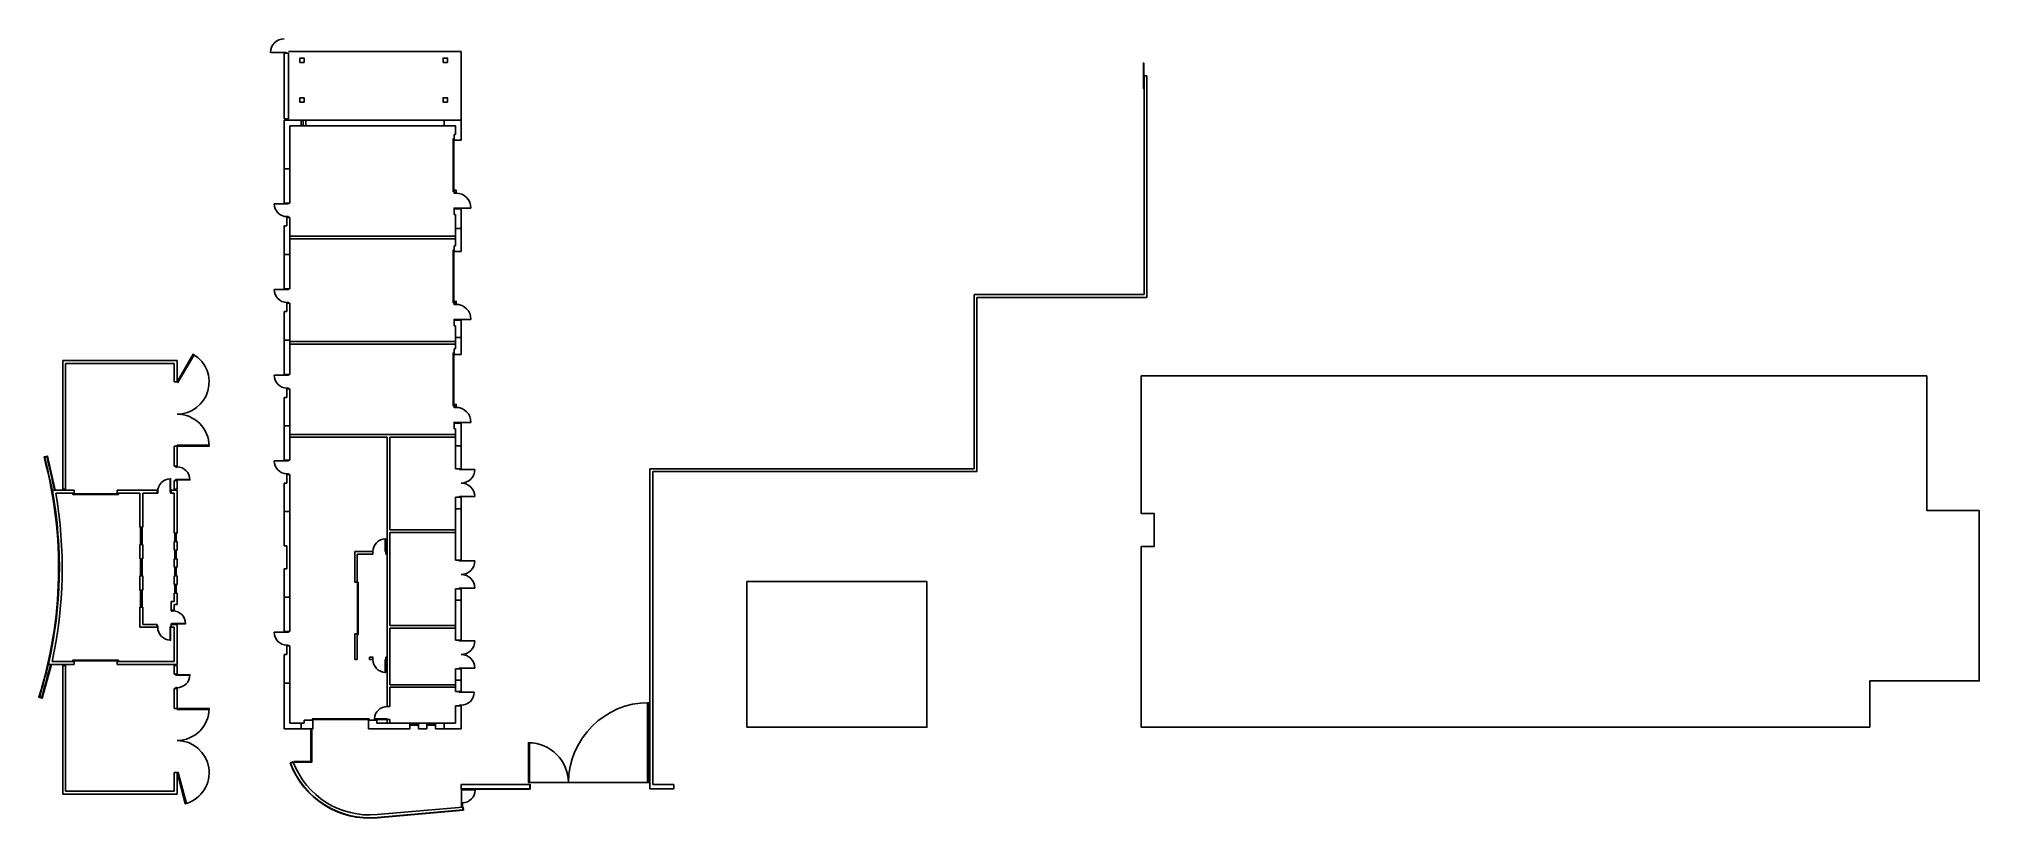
# Model space of a CAD drawing. Header units: inches. Extents: x -3087 to 2347, y -254 to 3466.
# Drawn here: x -3087 to 2347, y -254 to 1928 of the extents above; entities that cross this region are included whole.
import ezdxf

# ---------------------------------------------------------------- set-up
doc = ezdxf.new("R2010")
doc.units = ezdxf.units.IN
doc.header["$LTSCALE"] = 10
doc.header["$MEASUREMENT"] = 0
doc.linetypes.add('HIDDEN2', pattern=[0.1875, 0.125, -0.0625])
for name, color, linetype in [('A-DOOR', 2, 'CONTINUOUS'), ('A-GLAZ', 1, 'CONTINUOUS'), ('A-GLAZ-SILL', 2, 'CONTINUOUS'), ('A-SITE', 3, 'CONTINUOUS'), ('A-WALL', 5, 'CONTINUOUS')]:
    doc.layers.add(name, color=color, linetype=linetype)

msp = doc.modelspace()

# ---------------------------------------------------------------- linework, layer by layer
at = {"layer": 'A-DOOR', "ltscale": 0.5}
msp.add_line((-2400, 1890), (-2438, 1890), dxfattribs=at)
at = {"layer": 'A-DOOR', "linetype": 'Continuous', "ltscale": 0.5}
for p, q in [((-2392, 1466), (-2428, 1466)), ((-1919, 1454), (-1877, 1454)), ((-2392, 1226), (-2428, 1226)), ((-1919, 1142.4), (-1877, 1142.4)), ((-2392, 986), (-2428, 986)), ((-1919, 854), (-1877, 854)), ((-2392, 746), (-2428, 746)), ((-1904, 722), (-1866, 722)), ((-1904, 646), (-1866, 646)), ((-1904, 466), (-1866, 466)), ((-1904, 390), (-1866, 390)), ((-2392, 266), (-2428, 266)), ((-1904, 242), (-1866, 242)), ((-1904, 166), (-1866, 166)), ((-1904, 98), (-1868, 98))]:
    msp.add_line(p, q, dxfattribs=at)
at = {"layer": 'A-DOOR'}
for p, q in [((-2117.1, 492), (-2117.1, 528)), ((-2115.3, 528), (-2117.1, 528)), ((-2115.3, 492), (-2117.1, 492)), ((-2115.3, 492), (-2115.3, 528)), ((-2115.3, 189.5), (-2117.1, 189.5)), ((-2117.1, 189.5), (-2117.1, 153.5)), ((-2115.3, 189.5), (-2115.3, 153.5)), ((-2115.3, 153.5), (-2117.1, 153.5)), ((-2111.3, 24), (-2147.3, 24)), ((-2147.3, 22.2), (-2147.3, 24)), ((-2111.3, 22.2), (-2147.3, 22.2)), ((-2111.3, 22.2), (-2111.3, 24))]:
    msp.add_line(p, q, dxfattribs=at)
at = {"layer": 'A-DOOR', "linetype": 'Continuous'}
for p, q in [((-2324.8, -96), (-2324.8, -6.1)), ((-2322.8, -6.1), (-2322.8, -98)), ((-2370.8, -96), (-2324.8, -96)), ((-2322.8, -98), (-2370.8, -98)), ((-1713, -154.5), (-1382.2, -154.5)), ((-1903, -211.1), (-1903, -175.1)), ((-1903, -211.1), (-1903, -222.3)), ((-1901, -175.1), (-1865, -175.1)), ((-1901, -211.1), (-1901, -222.3))]:
    msp.add_line(p, q, dxfattribs=at)
at = {"layer": 'A-DOOR', "ltscale": 0.5}
msp.add_lwpolyline([(-2400, 1888), (-2395, 1888), (-2395, 1890), (-2400, 1890)], close=True, dxfattribs=at)
at = {"layer": 'A-DOOR', "linetype": 'Continuous'}
for points in [[(7, 1788.5), (7, 1860.2), (6, 1860.2), (6, 1788.5)], [(-2652.4, 1043.4), (-2697.4, 965.5), (-2700, 967), (-2655, 1044.9)], [(-2610, 790), (-2700, 790), (-2700, 787), (-2610, 787)], [(-1382.2, 69), (-1382.2, -154.5), (-1379.2, -154.5), (-1379.2, 69)], [(-2610, 50), (-2700, 50), (-2700, 53), (-2610, 53)], [(-2324.8, -6.1), (-2322.8, -6.1), (-2322.8, -4.1), (-2324.8, -4.1)], [(-2324.8, -52), (-2322.8, -52), (-2322.8, -50), (-2324.8, -50)], [(-1713, -43.3), (-1713, -154.5), (-1716, -154.5), (-1716, -43.3)], [(-2372.8, -98), (-2370.8, -98), (-2370.8, -96), (-2372.8, -96)], [(-2324.8, -98), (-2322.8, -98), (-2322.8, -96), (-2324.8, -96)], [(-2673.8, -213.2), (-2697.1, -126.2), (-2700, -127), (-2676.7, -213.9)], [(-1903, -175.1), (-1901, -175.1), (-1901, -173.1), (-1903, -173.1)], [(-1903, -213.1), (-1901, -213.1), (-1901, -211.1), (-1903, -211.1)], [(-1903, -222.3), (-1901, -222.3), (-1901, -220.3), (-1903, -220.3)]]:
    msp.add_lwpolyline(points, close=True, dxfattribs=at)
at = {"layer": 'A-DOOR', "linetype": 'Continuous', "ltscale": 0.5}
for points in [[(-1925, 1647.8), (-1925, 1500.8), (-1927, 1500.8), (-1927, 1647.8)], [(-2392, 1468), (-2392, 1466), (-2388, 1466), (-2388, 1468)], [(-1919, 1496), (-1919, 1498), (-1924, 1498), (-1924, 1496)], [(-2392, 1430), (-2392, 1428), (-2388, 1428), (-2388, 1430)], [(-1919, 1452), (-1919, 1454), (-1924, 1454), (-1924, 1452)], [(-1925, 1335.8), (-1925, 1189.2), (-1927, 1189.2), (-1927, 1335.8)], [(-2392, 1228), (-2392, 1226), (-2388, 1226), (-2388, 1228)], [(-2392, 1190), (-2392, 1188), (-2388, 1188), (-2388, 1190)], [(-1919, 1184.4), (-1919, 1186.4), (-1924, 1186.4), (-1924, 1184.4)], [(-1919, 1140.4), (-1919, 1142.4), (-1924, 1142.4), (-1924, 1140.4)], [(-1925, 1047.8), (-1925, 900.8), (-1927, 900.8), (-1927, 1047.8)], [(-2392, 988), (-2392, 986), (-2388, 986), (-2388, 988)], [(-2392, 950), (-2392, 948), (-2388, 948), (-2388, 950)], [(-1919, 896), (-1919, 898), (-1924, 898), (-1924, 896)], [(-1919, 852), (-1919, 854), (-1924, 854), (-1924, 852)], [(-2392, 748), (-2392, 746), (-2388, 746), (-2388, 748)], [(-2392, 710), (-2392, 708), (-2388, 708), (-2388, 710)], [(-1904, 722), (-1904, 724), (-1909, 724), (-1909, 722)], [(-1904, 644), (-1904, 646), (-1909, 646), (-1909, 644)], [(-1904, 466), (-1904, 468), (-1909, 468), (-1909, 466)], [(-1904, 388), (-1904, 390), (-1909, 390), (-1909, 388)], [(-2392, 268), (-2392, 266), (-2388, 266), (-2388, 268)], [(-2392, 230), (-2392, 228), (-2388, 228), (-2388, 230)], [(-1904, 242), (-1904, 244), (-1909, 244), (-1909, 242)], [(-1904, 164), (-1904, 166), (-1909, 166), (-1909, 164)], [(-1904, 98), (-1904, 100), (-1909, 100), (-1909, 98)], [(-1904, 60), (-1904, 62), (-1909, 62), (-1909, 60)], [(-2162.3, 21.6), (-2320.9, 21.6), (-2320.9, 23.6), (-2162.3, 23.6)]]:
    msp.add_lwpolyline(points, close=True, dxfattribs=at)
at = {"layer": 'A-DOOR', "linetype": 'Continuous', "lineweight": -3}
for points in [[(-2704, 729), (-2704, 731), (-2700, 731), (-2700, 729)], [(-2703, 729), (-2703, 728.4), (-2701, 728.4), (-2701, 729)], [(-2754, 656), (-2756, 656), (-2756, 660), (-2754, 660)], [(-2754, 657), (-2753.4, 657), (-2753.4, 659), (-2754, 659)], [(-2718, 660), (-2719, 660), (-2719, 696), (-2718, 696)], [(-2718, 657), (-2718.6, 657), (-2718.6, 659), (-2718, 659)], [(-2718, 656), (-2716, 656), (-2716, 660), (-2718, 660)], [(-2704, 693), (-2704, 691), (-2700, 691), (-2700, 693)], [(-2703, 693), (-2703, 693.6), (-2701, 693.6), (-2701, 693)], [(-2700, 693), (-2700, 694), (-2664, 694), (-2664, 693)], [(-2716, 326), (-2716, 328), (-2712, 328), (-2712, 326)], [(-2754, 284), (-2756, 284), (-2756, 280), (-2754, 280)], [(-2754, 283), (-2753.4, 283), (-2753.4, 281), (-2754, 281)], [(-2718, 280), (-2719, 280), (-2719, 244), (-2718, 244)], [(-2718, 283), (-2718.6, 283), (-2718.6, 281), (-2718, 281)], [(-2718, 284), (-2716, 284), (-2716, 280), (-2718, 280)], [(-2716, 290), (-2716, 288), (-2712, 288), (-2712, 290)], [(-2715, 326), (-2715, 325.4), (-2713, 325.4), (-2713, 326)], [(-2715, 290), (-2715, 290.6), (-2713, 290.6), (-2713, 290)], [(-2712, 290), (-2712, 291), (-2676, 291), (-2676, 290)], [(-2704, 147), (-2704, 149), (-2700, 149), (-2700, 147)], [(-2704, 111), (-2704, 109), (-2700, 109), (-2700, 111)], [(-2703, 147), (-2703, 146.4), (-2701, 146.4), (-2701, 147)], [(-2703, 111), (-2703, 111.6), (-2701, 111.6), (-2701, 111)], [(-2700, 147), (-2700, 146), (-2664, 146), (-2664, 147)]]:
    msp.add_lwpolyline(points, close=True, dxfattribs=at)
at = {"layer": 'A-DOOR'}
for points in [[(-2864, 654), (-2864, 652), (-2992, 652), (-2992, 654)], [(-2192.4, 406.6), (-2192.4, 259.6), (-2194.4, 259.6), (-2194.4, 406.6)], [(-2864, 186), (-2864, 188), (-2992, 188), (-2992, 186)]]:
    msp.add_lwpolyline(points, close=True, dxfattribs=at)
at = {"layer": 'A-DOOR', "ltscale": 0.5}
msp.add_arc((-2400, 1890), 38, 90, 180, dxfattribs=at)
at = {"layer": 'A-DOOR', "linetype": 'Continuous', "ltscale": 0.5}
for centre, radius, start, end in [((-1919, 1454), 42, 0, 90), ((-2392, 1466), 36, 180, 270), ((-2392, 1226), 36, 180, 270), ((-1919, 1142.4), 42, 0, 90), ((-2392, 986), 36, 180, 270), ((-1919, 854), 42, 0, 90), ((-2392, 746), 36, 180, 270), ((-1904, 722), 38, 270, 0), ((-1904, 646), 38, 0, 90), ((-1904, 466), 38, 270, 0), ((-1904, 390), 38, 0, 90), ((-2392, 266), 36, 180, 270), ((-1904, 242), 38, 270, 0), ((-1904, 166), 38, 0, 90), ((-1904, 98), 36, 270, 0)]:
    msp.add_arc(centre, radius, start, end, dxfattribs=at)
at = {"layer": 'A-DOOR', "linetype": 'Continuous', "lineweight": -3, "extrusion": (0, 0, -1)}
for centre, start, end in [((2700, 693), 90, 180), ((2718, 660), 0, 90), ((2712, 290), 90, 180)]:
    msp.add_arc(centre, 36, start, end, dxfattribs=at)
at = {"layer": 'A-DOOR', "linetype": 'Continuous', "lineweight": -3}
for centre, start, end in [((-2718, 280), 180, 270), ((-2700, 147), 270, 0)]:
    msp.add_arc(centre, 36, start, end, dxfattribs=at)
at = {"layer": 'A-DOOR', "linetype": 'Continuous'}
for centre, radius, start, end in [((-1378.5, -156.2), 225.2, 90.1809, 179.5633), ((-1716.7, -156.2), 113, 0.8752, 89.6375), ((-1901, -175.1), 36, 270, 0)]:
    msp.add_arc(centre, radius, start, end, dxfattribs=at)
at = {"layer": 'A-DOOR', "extrusion": (0, 0, -1)}
msp.add_ellipse((-2115.3, 492), major_axis=(-19.8, 30.1), ratio=1, start_param=5.29484, end_param=6.815616, dxfattribs=at)
at = {"layer": 'A-DOOR'}
for centre, major_axis in [((-2115.3, 189.5), (3, 35.9)), ((-2111.3, 22.2), (35.9, -3))]:
    msp.add_ellipse(centre, major_axis=major_axis, ratio=1, start_param=1.654694, end_param=3.175469, dxfattribs=at)
at = {"layer": 'A-GLAZ', "linetype": 'Continuous', "lineweight": -3}
for p, q in [((-2802, 558), (-2798, 558)), ((-2802, 514), (-2798, 514)), ((-2706, 542), (-2702, 542)), ((-2706, 522), (-2702, 522)), ((-2706, 494), (-2702, 494)), ((-2802, 470), (-2798, 470)), ((-2706, 474), (-2702, 474)), ((-2706, 446), (-2702, 446)), ((-2802, 426), (-2798, 426)), ((-2802, 382), (-2798, 382)), ((-2706, 426), (-2702, 426)), ((-2706, 398), (-2702, 398)), ((-2802, 338), (-2798, 338)), ((-2706, 378), (-2702, 378))]:
    msp.add_line(p, q, dxfattribs=at)
at = {"layer": 'A-GLAZ', "ltscale": 0.5}
for p, q in [((-2024, 12), (-2048, 12)), ((-2026, 6), (-2046, 6)), ((-1976, 12), (-2000, 12)), ((-1978, 6), (-1998, 6))]:
    msp.add_line(p, q, dxfattribs=at)
at = {"layer": 'A-GLAZ', "linetype": 'Continuous', "lineweight": -3}
for points in [[(-2802, 558), (-2798, 558), (-2798, 514), (-2802, 514)], [(-2706, 542), (-2702, 542), (-2702, 522), (-2706, 522)], [(-2706, 494), (-2702, 494), (-2702, 474), (-2706, 474)], [(-2802, 470), (-2798, 470), (-2798, 426), (-2802, 426)], [(-2706, 446), (-2702, 446), (-2702, 426), (-2706, 426)], [(-2802, 382), (-2798, 382), (-2798, 338), (-2802, 338)], [(-2706, 398), (-2702, 398), (-2702, 378), (-2706, 378)]]:
    msp.add_lwpolyline(points, close=True, dxfattribs=at)
at = {"layer": 'A-GLAZ-SILL', "linetype": 'Continuous', "lineweight": -3}
for p, q in [((-2800, 558), (-2800, 514)), ((-2704, 542), (-2704, 522)), ((-2704, 494), (-2704, 474)), ((-2800, 470), (-2800, 426)), ((-2704, 446), (-2704, 426)), ((-2800, 382), (-2800, 338)), ((-2704, 398), (-2704, 378))]:
    msp.add_line(p, q, dxfattribs=at)
at = {"layer": 'A-GLAZ-SILL', "linetype": 'Continuous'}
for p, q in [((-2026, 9), (-2046, 9)), ((-1978, 9), (-1998, 9))]:
    msp.add_line(p, q, dxfattribs=at)
at = {"layer": 'A-GLAZ-SILL', "linetype": 'Continuous', "lineweight": -3}
for points in [[(-2798, 558), (-2798, 560), (-2802, 560), (-2802, 558)], [(-2702, 542), (-2702, 544), (-2706, 544), (-2706, 542)], [(-2798, 514), (-2798, 512), (-2802, 512), (-2802, 514)], [(-2702, 522), (-2702, 520), (-2706, 520), (-2706, 522)], [(-2702, 494), (-2702, 496), (-2706, 496), (-2706, 494)], [(-2798, 470), (-2798, 472), (-2802, 472), (-2802, 470)], [(-2702, 474), (-2702, 472), (-2706, 472), (-2706, 474)], [(-2702, 446), (-2702, 448), (-2706, 448), (-2706, 446)], [(-2798, 426), (-2798, 424), (-2802, 424), (-2802, 426)], [(-2798, 382), (-2798, 384), (-2802, 384), (-2802, 382)], [(-2702, 426), (-2702, 424), (-2706, 424), (-2706, 426)], [(-2702, 398), (-2702, 400), (-2706, 400), (-2706, 398)], [(-2798, 338), (-2798, 336), (-2802, 336), (-2802, 338)], [(-2702, 378), (-2702, 376), (-2706, 376), (-2706, 378)]]:
    msp.add_lwpolyline(points, close=True, dxfattribs=at)
at = {"layer": 'A-GLAZ-SILL', "linetype": 'Continuous'}
for points in [[(-2046, 6), (-2046, 12), (-2048, 12), (-2048, 6)], [(-2024, 6), (-2024, 12), (-2026, 12), (-2026, 6)], [(-1998, 6), (-1998, 12), (-2000, 12), (-2000, 6)], [(-1976, 6), (-1976, 12), (-1978, 12), (-1978, 6)]]:
    msp.add_lwpolyline(points, close=True, dxfattribs=at)
at = {"layer": 'A-SITE', "ltscale": 0.5}
for p in [(-2387.6, 1892), (-1904, 1700)]:
    msp.add_line(p, (-1904, 1892), dxfattribs=at)
at = {"layer": 'A-SITE'}
msp.add_lwpolyline([(2040, 0), (0, 0), (0, 506), (36, 506), (36, 599), (0, 599), (0, 984), (2199.5, 984), (2200, 607), (2346.5, 607), (2346.5, 130), (2040, 130), (2040, 0)], dxfattribs=at)
at = {"layer": 'A-SITE', "ltscale": 0.5}
msp.add_lwpolyline([(-1104, 0), (-600, 0), (-600, 408), (-1104, 408)], close=True, dxfattribs=at)
at = {"layer": 'A-WALL', "ltscale": 0.5}
for p, q in [((-2400, 1704), (-2400, 1888)), ((-2400, 1888), (-2388, 1888)), ((-2388, 1704), (-2388, 1888)), ((-2400, 1704), (-2388, 1704)), ((-2400, 1700), (-1904, 1700)), ((-2400, 1468), (-2400, 1700)), ((-2352, 1684), (-2352, 1700)), ((-1952, 1684), (-1952, 1700)), ((-1904, 1644), (-1904, 1700)), ((-2384, 1684), (-1920, 1684)), ((-2384, 1468), (-2384, 1684)), ((-2384, 1684), (-1920, 1684)), ((-1920, 1660), (-1920, 1684)), ((-2400, 1468), (-2384, 1468)), ((-2392, 1428), (-2384, 1428)), ((-2392, 1404), (-2392, 1428)), ((-2384, 1228), (-2384, 1428)), ((-1920, 1348), (-1920, 1436)), ((-1904, 1332), (-1904, 1452)), ((-2400, 1228), (-2400, 1404)), ((-2400, 1404), (-2392, 1404)), ((-2384, 1376.7), (-2384, 1388.7)), ((-2384, 1375), (-1920, 1375)), ((-2384, 1367.8), (-1920, 1367.8)), ((-2400, 1228), (-2384, 1228)), ((-2400, 988), (-2400, 1164)), ((-2400, 1164), (-2392, 1164)), ((-2392, 1164), (-2392, 1188)), ((-2392, 1188), (-2384, 1188)), ((-2384, 988), (-2384, 1188)), ((-1904, 1044), (-1904, 1140.4)), ((-2384, 1080), (-1920, 1080)), ((-2384, 1072.7), (-1920, 1072.7)), ((-2400, 988), (-2384, 988)), ((-2400, 748), (-2400, 924)), ((-2400, 924), (-2392, 924)), ((-2392, 948), (-2384, 948)), ((-2392, 924), (-2392, 948)), ((-2384, 748), (-2384, 948)), ((-2384, 820), (-1920, 820)), ((-1920, 724), (-1920, 836)), ((-1904, 724), (-1904, 852)), ((-2384, 812.7), (-2111.3, 812.7)), ((-2111.3, 58.2), (-2111.3, 812.7)), ((-2104, 812.7), (-1920, 812.7)), ((-2104, 553), (-2104, 812.7)), ((-2400, 748), (-2384, 748)), ((-2392, 684), (-2392, 708)), ((-2392, 708), (-2384, 708)), ((-2384, 524), (-2384, 708)), ((-2400, 524), (-2400, 684)), ((-2400, 684), (-2392, 684)), ((-1920, 468), (-1920, 644)), ((-1904, 468), (-1904, 644)), ((-2104, 553), (-1920, 553)), ((-2104, 285.2), (-2104, 545.7)), ((-2104, 545.7), (-1920, 545.7)), ((-2400, 508), (-2400, 524)), ((-2400, 508), (-2392, 508)), ((-2392, 444), (-2392, 508)), ((-2384, 268), (-2384, 524)), ((-2202.5, 492), (-2151.3, 492)), ((-2202.5, 406), (-2202.5, 492)), ((-2111.3, 492), (-2115.3, 492)), ((-2115.3, 492), (-2111.3, 492)), ((-2400, 268), (-2400, 444)), ((-2400, 444), (-2392, 444)), ((-2195.3, 484.8), (-2151.3, 484.8)), ((-2195.3, 406), (-2195.3, 484.8)), ((-2111.3, 484.8), (-2115.3, 484.8)), ((-2115.3, 484.8), (-2111.3, 484.8)), ((-2202.5, 406), (-2195.3, 406)), ((-1920, 244), (-1920, 388)), ((-1904, 244), (-1904, 388)), ((-2104, 285.2), (-1920, 285.2)), ((-2104, 278), (-1920, 278)), ((-2104, 119.3), (-2104, 278)), ((-2400, 268), (-2384, 268)), ((-2392, 204), (-2392, 228)), ((-2392, 228), (-2384, 228)), ((-2384, 12), (-2384, 228)), ((-2202.5, 189.5), (-2202.5, 262)), ((-2202.5, 262), (-2195.3, 262)), ((-2195.3, 189.5), (-2195.3, 262)), ((-2400, -4), (-2400, 204)), ((-2400, 204), (-2392, 204)), ((-2202.5, 189.5), (-2195.3, 189.5)), ((-2161.3, 190), (-2161.3, 196.8)), ((-2161.3, 196.8), (-2151.3, 196.8)), ((-2161.3, 189.5), (-2151.3, 189.5)), ((-2115.3, 196.8), (-2111.3, 196.8)), ((-2111.3, 196.8), (-2115.3, 196.8)), ((-2115.3, 196.8), (-2111.3, 196.8)), ((-2115.3, 189.5), (-2111.3, 189.5)), ((-2111.3, 189.5), (-2115.3, 189.5)), ((-2115.3, 189.5), (-2111.3, 189.5)), ((-1920, 100), (-1920, 164)), ((-1904, 100), (-1904, 164)), ((-2104, 119.3), (-1920, 119.3)), ((-2104, 112), (-1920, 112)), ((-2104, 58.2), (-2104, 112)), ((-2111.3, 58.2), (-2104, 58.2)), ((-1920, 12), (-1920, 60)), ((-1904, -4), (-1904, 60)), ((-2384, 12), (-2344, 12)), ((-2352, -4), (-2352, 12)), ((-2320, -4), (-2320, 12)), ((-2164, -4), (-2164, 12)), ((-2140, 12), (-2048, 12)), ((-2111.3, 12), (-2111.3, 24)), ((-2111.3, 22.2), (-2104, 22.2)), ((-2104, 12), (-2104, 22.2)), ((-2048, -4), (-2048, 12)), ((-2024, -4), (-2024, 12)), ((-2024, 12), (-2000, 12)), ((-2000, -4), (-2000, 12)), ((-1976, -4), (-1976, 12)), ((-1976, 12), (-1920, 12)), ((-1952, -4), (-1952, 12)), ((-2400, -4), (-2320, -4)), ((-2164, -4), (-2048, -4)), ((-2024, -4), (-2000, -4)), ((-1976, -4), (-1904, -4)), ((-2383.4, -99.5), (-2375, -96.3)), ((-2374.6, -97.3), (-2375, -96.3)), ((-1711, -173), (-1711, -159)), ((-1904, -172), (-1904, -173)), ((-1711, -173), (-1904, -173)), ((-1898.1, -232.3), (-2139, -253.6)), ((-1899.9, -223.4), (-1898.9, -223.4)), ((-1898.1, -232.3), (-1898.9, -223.4))]:
    msp.add_line(p, q, dxfattribs=at)
at = {"layer": 'A-WALL'}
for p, q in [((8, 1824.4), (16, 1824.4)), ((8, 1212), (8, 1824.4)), ((16, 1204), (16, 1824.4)), ((-468, 1212), (-468, 724)), ((-468, 1212), (8, 1212)), ((-460, 1204), (16, 1204)), ((-460, 1204), (-460, 716)), ((-1376, 724), (-1376, -172)), ((-468, 724), (-1376, 724)), ((-1368, 716), (-1368, -160)), ((-460, 716), (-1368, 716)), ((-2151.3, 492.5), (-2151.3, 485.3)), ((-2382.1, -100.1), (-2374.6, -97.3)), ((-1712, -160), (-1904, -160)), ((-1904, -160), (-1904, -172)), ((-1712, -172), (-1712, -160)), ((-1368, -160), (-1308.6, -160)), ((-1308.6, -160), (-1308.6, -172)), ((-1712, -172), (-1904, -172)), ((-1376, -172), (-1308.6, -172)), ((-1899.9, -223.4), (-2139.8, -244.6)), ((-1899.2, -231.4), (-2139.1, -252.6)), ((-1899.2, -231.4), (-1899.9, -223.4))]:
    msp.add_line(p, q, dxfattribs=at)
at = {"layer": 'A-WALL', "linetype": 'HIDDEN2', "ltscale": 0.25}
for p, q in [((-2347, 1684), (-2347, 1700)), ((-2339, 1684), (-2339, 1700))]:
    msp.add_line(p, q, dxfattribs=at)
at = {"layer": 'A-WALL', "linetype": 'Continuous'}
for p, q in [((-1924, 1644), (-1924, 1660)), ((-1924, 1660), (-1920, 1660)), ((-1920, 1644), (-1924, 1644)), ((-2384, 1564), (-2400, 1564)), ((-1920, 1452), (-1924, 1452)), ((-1924, 1452), (-1924, 1436)), ((-1924, 1436), (-1920, 1436)), ((-1920, 1452), (-1904, 1452)), ((-2384, 1324), (-2400, 1324)), ((-1924, 1348), (-1924, 1332)), ((-1920, 1348), (-1924, 1348)), ((-1924, 1332), (-1920, 1332)), ((-1920, 1332), (-1904, 1332)), ((-1924, 1140.4), (-1924, 1124.4)), ((-1920, 1140.4), (-1924, 1140.4)), ((-1924, 1124.4), (-1920, 1124.4)), ((-1920, 1140.4), (-1904, 1140.4)), ((-2384, 1084), (-2400, 1084)), ((-1920, 1060), (-1924, 1060)), ((-1924, 1060), (-1924, 1044)), ((-1924, 1044), (-1920, 1044)), ((-2384, 844), (-2400, 844)), ((-1920, 852), (-1924, 852)), ((-1924, 852), (-1924, 836)), ((-1924, 836), (-1920, 836)), ((-2384, 604), (-2400, 604)), ((-2384, 364), (-2400, 364)), ((-2384, 124), (-2400, 124)), ((-2320, 20), (-2344, 20)), ((-2344, 20), (-2344, 12)), ((-2320, 12), (-2320, 20)), ((-2140, 20), (-2164, 20)), ((-2164, 20), (-2164, 12)), ((-2140, 12), (-2140, 20))]:
    msp.add_line(p, q, dxfattribs=at)
at = {"layer": 'A-WALL', "linetype": 'Continuous', "ltscale": 0.5}
for p, q in [((-1904, 1644), (-1920, 1644)), ((-1920, 1452), (-1904, 1452)), ((-1920, 1452), (-1904, 1452)), ((-1904, 1396.4), (-1920, 1396.4)), ((-1904, 1332), (-1920, 1332)), ((-1904, 1140.4), (-1920, 1140.4)), ((-1920, 1060), (-1920, 1124.4)), ((-1904, 1092), (-1920, 1092)), ((-1904, 1044), (-1920, 1044)), ((-1904, 852), (-1920, 852)), ((-1920, 788), (-1904, 788)), ((-1920, 724), (-1904, 724)), ((-1920, 644), (-1904, 644)), ((-1920, 612), (-1904, 612)), ((-2115.3, 492.5), (-2115.3, 485.3)), ((-1920, 468), (-1904, 468)), ((-1920, 388), (-1904, 388)), ((-1920, 356), (-1904, 356)), ((-1920, 244), (-1904, 244)), ((-2151.3, 190), (-2151.3, 197.3)), ((-2115.3, 190), (-2115.3, 196.8)), ((-1920, 164), (-1904, 164)), ((-1920, 132), (-1904, 132)), ((-1920, 100), (-1904, 100)), ((-1920, 60), (-1904, 60))]:
    msp.add_line(p, q, dxfattribs=at)
at = {"layer": 'A-WALL', "linetype": 'Continuous', "lineweight": -3}
for p, q in [((-2700, 1027), (-3020, 1027)), ((-3020, 1027), (-3020, 667)), ((-3012, 1019), (-2708, 1019)), ((-3012, 667), (-3012, 1019)), ((-2708, 1019), (-2708, 967)), ((-2700, 967), (-2700, 1027)), ((-2708, 967), (-2700, 967)), ((-2700, 787), (-2708, 787)), ((-2708, 787), (-2708, 731)), ((-2700, 731), (-2700, 787)), ((-3063.8, 756.9), (-3069.7, 755.7)), ((-2708, 731), (-2700, 731)), ((-3041.1, 664), (-3049, 662.6)), ((-3049, 662.6), (-3043.1, 663.9)), ((-2988, 664), (-3041.1, 664)), ((-3039.7, 656), (-2988, 656)), ((-3020, 667), (-3012, 667)), ((-2988, 656), (-2988, 664)), ((-2868, 664), (-2756, 664)), ((-2868, 664), (-2868, 656)), ((-2868, 656), (-2804, 656)), ((-2804, 656), (-2804, 560)), ((-2796, 656), (-2756, 656)), ((-2796, 560), (-2796, 656)), ((-2756, 656), (-2756, 664)), ((-2716, 664), (-2716, 656)), ((-2700, 664), (-2716, 664)), ((-2716, 656), (-2708, 656)), ((-2700, 691), (-2708, 691)), ((-2708, 691), (-2708, 667)), ((-2708, 667), (-2700, 667)), ((-2708, 656), (-2708, 544)), ((-2700, 667), (-2700, 691)), ((-2700, 544), (-2700, 664)), ((-2804, 560), (-2796, 560)), ((-2708, 544), (-2700, 544)), ((-2796, 512), (-2804, 512)), ((-2804, 512), (-2804, 472)), ((-2796, 472), (-2796, 512)), ((-2700, 520), (-2708, 520)), ((-2708, 520), (-2708, 496)), ((-2708, 496), (-2700, 496)), ((-2700, 496), (-2700, 520)), ((-2804, 472), (-2796, 472)), ((-2700, 472), (-2708, 472)), ((-2708, 472), (-2708, 448)), ((-2708, 448), (-2700, 448)), ((-2700, 448), (-2700, 472)), ((-2796, 424), (-2804, 424)), ((-2804, 424), (-2804, 384)), ((-2804, 384), (-2796, 384)), ((-2796, 384), (-2796, 424)), ((-2700, 424), (-2708, 424)), ((-2708, 424), (-2708, 400)), ((-2708, 400), (-2700, 400)), ((-2700, 400), (-2700, 424)), ((-2796, 336), (-2804, 336)), ((-2804, 336), (-2804, 280)), ((-2796, 288), (-2796, 336)), ((-2716, 352), (-2716, 328)), ((-2708, 352), (-2716, 352)), ((-2716, 328), (-2708, 328)), ((-2700, 376), (-2708, 376)), ((-2708, 376), (-2708, 352)), ((-2708, 328), (-2708, 344)), ((-2708, 344), (-2700, 344)), ((-2700, 344), (-2700, 376)), ((-2804, 280), (-2756, 280)), ((-2756, 288), (-2796, 288)), ((-2756, 280), (-2756, 288)), ((-2716, 288), (-2716, 280)), ((-2708, 288), (-2716, 288)), ((-2716, 280), (-2708, 280)), ((-2700, 288), (-2708, 288)), ((-2708, 280), (-2708, 184)), ((-2700, 176), (-2700, 288)), ((-3059.6, 177.8), (-3051.8, 176)), ((-3053.8, 176.2), (-3059.6, 177.8)), ((-3051.8, 176), (-2988, 176)), ((-2988, 184), (-3050, 184)), ((-3012, 173), (-3020, 173)), ((-3020, 173), (-3020, -187)), ((-3012, -179), (-3012, 173)), ((-2988, 176), (-2988, 184)), ((-2708, 184), (-2868, 184)), ((-2868, 184), (-2868, 176)), ((-2868, 176), (-2700, 176)), ((-2700, 173), (-2708, 173)), ((-2708, 173), (-2708, 149)), ((-2700, 149), (-2700, 173)), ((-2708, 149), (-2700, 149)), ((-2700, 109), (-2708, 109)), ((-2708, 109), (-2708, 53)), ((-2700, 53), (-2700, 109)), ((-3084.5, 85.5), (-3078.7, 83.9)), ((-2708, 53), (-2700, 53)), ((-2700, -127), (-2708, -127)), ((-2708, -127), (-2708, -179)), ((-2700, -187), (-2700, -127)), ((-3020, -187), (-2700, -187)), ((-2708, -179), (-3012, -179))]:
    msp.add_line(p, q, dxfattribs=at)
at = {"layer": 'A-WALL'}
for points in [[(-2356, 1862), (-2344, 1862), (-2344, 1874), (-2356, 1874)], [(-1955, 1862), (-1943, 1862), (-1943, 1874), (-1955, 1874)], [(-2356, 1751), (-2344, 1751), (-2344, 1763), (-2356, 1763)], [(-1955, 1751), (-1943, 1751), (-1943, 1763), (-1955, 1763)]]:
    msp.add_lwpolyline(points, close=True, dxfattribs=at)
at = {"layer": 'A-WALL', "linetype": 'Continuous', "ltscale": 0.5}
for points in [[(-1924, 1504), (-1918, 1504), (-1918, 1498), (-1924, 1498)], [(-1924, 1192.4), (-1918, 1192.4), (-1918, 1186.4), (-1924, 1186.4)], [(-1924, 904), (-1918, 904), (-1918, 898), (-1924, 898)]]:
    msp.add_lwpolyline(points, close=True, dxfattribs=at)
at = {"layer": 'A-WALL', "ltscale": 0.5}
msp.add_lwpolyline([(-3041.2, 664.4), (-3062.3, 759.3), (-3072.2, 757.1, -0.142126), (-3087, 84.1), (-3077.3, 81.4), (-3051.9, 175.5)], format="xyb", dxfattribs=at)
at = {"layer": 'A-WALL', "linetype": 'Continuous'}
for centre, start, end in [((-2700, 967), 270, 58.0898), ((-2700, 787), 0, 90), ((-2700, 53), 270, 359.9991), ((-2700, -127), 286.9102, 90)]:
    msp.add_arc(centre, 90, start, end, dxfattribs=at)
at = {"layer": 'A-WALL', "linetype": 'Continuous', "lineweight": -3}
for centre, radius, start, end in [((11335.5, 3916.5), 14747.9, 192.37594, 192.74644), ((-4239.5, 446.2), 1218, 347.5704, 9.9204), ((11136.7, -3694.8), 14715, 164.74186, 165.1141)]:
    msp.add_arc(centre, radius, start, end, dxfattribs=at)
at = {"layer": 'A-WALL', "linetype": 'Continuous', "lineweight": -3, "extrusion": (0, 0, -1)}
for centre, radius, start, end in [((-11335.5, 3916.5), 14741.9, 347.25356, 347.62406), ((4239.5, 446.2), 1210, 169.6973, 192.8152), ((-11136.7, -3694.8), 14709, 14.8859, 15.25814)]:
    msp.add_arc(centre, radius, start, end, dxfattribs=at)
at = {"layer": 'A-WALL', "ltscale": 0.5}
msp.add_arc((-2160, -16), 238.5, 200.4873, 275.0402, dxfattribs=at)
at = {"layer": 'A-WALL'}
for radius, start in [(237.5, 200.7286), (229.5, 200.737)]:
    msp.add_arc((-2160, -16), radius, start, 275.0402, dxfattribs=at)

doc.saveas('drawing.dxf')
